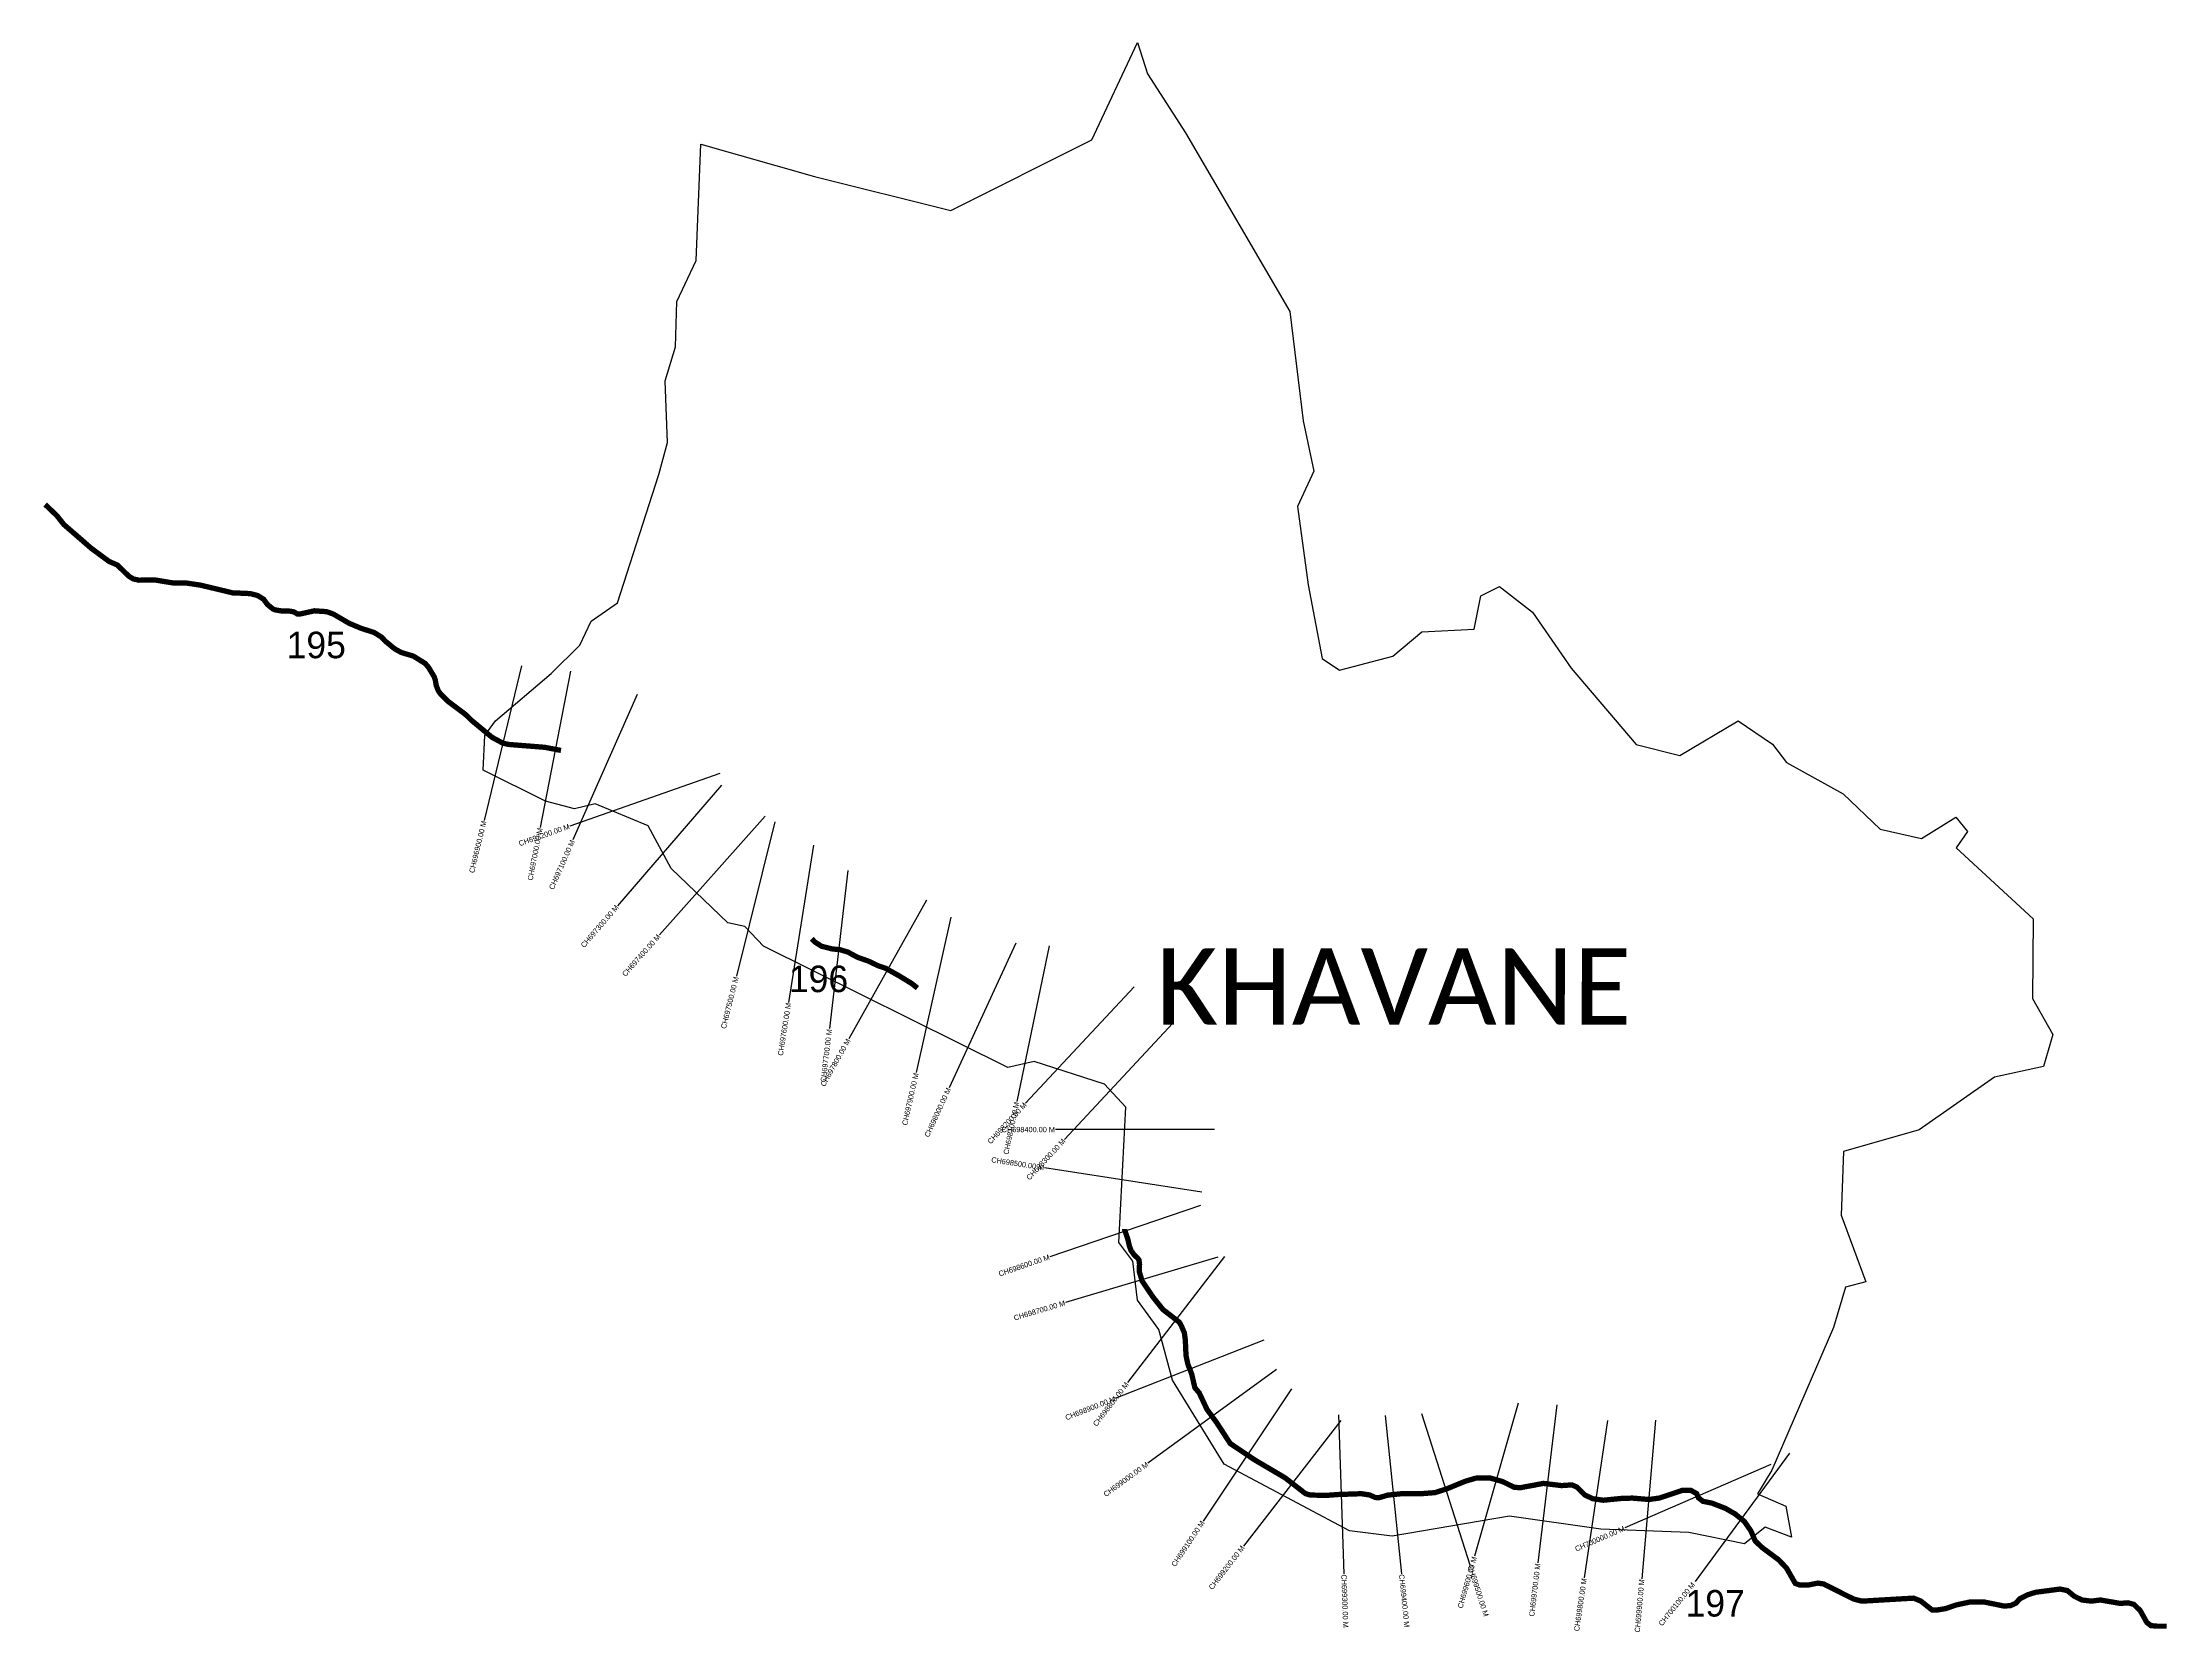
# Model space of a CAD drawing. Header units: metres. Extents: x 344628 to 348638, y 1759495 to 1762488.
import ezdxf
from ezdxf.enums import TextEntityAlignment as Align

# ---------------------------------------------------------------- set-up
doc = ezdxf.new("R2010")
doc.units = ezdxf.units.M
for name, color, linetype in [('CS', 134, 'Continuous'), ('CSMark', 6, 'Continuous'), ('UNPROTECTED', 10, 'Continuous'), ('VILLAGE NAME', 250, 'Continuous')]:
    doc.layers.add(name, color=color, linetype=linetype)

msp = doc.modelspace()

# ---------------------------------------------------------------- linework, layer by layer
at = {"color": 6}
for points in [[(347327.6, 1761382.1), (347340.2, 1761445.5), (347375.4, 1761463.1), (347437.5, 1761414.5), (347510.3, 1761309.1), (347632.5, 1761164.8), (347715.3, 1761144.5), (347825.3, 1761209.7), (347890, 1761165.7), (347916, 1761131.2), (348023, 1761071.7), (348092.8, 1761005.6), (348171, 1760987.7), (348235.2, 1761027.7), (348257.6, 1761001.2), (348236.2, 1760970.4), (348381.1, 1760836.6), (348380.3, 1760686.1), (348418.5, 1760618.3), (348400.5, 1760558.2), (348308.3, 1760537.9), (348166.2, 1760438.5), (348023.8, 1760397.6), (348019.5, 1760277.4), (348065.9, 1760151.8), (348027.4, 1760142), (348004.6, 1760066), (347888.7, 1759797), (347861.7, 1759752.1), (347914.9, 1759729), (347925.8, 1759670.7), (347876.3, 1759689.2), (347837, 1759657.9), (347731.8, 1759679.2), (347566.5, 1759685.9), (347393.9, 1759710.3), (347172.7, 1759672.4), (347092.3, 1759682.9), (346856.1, 1759808.1), (346758.5, 1759966.5), (346733, 1760061.9), (346692.9, 1760117.5), (346684, 1760190.8), (346657.2, 1760226.4), (346670.4, 1760481.5), (346630.3, 1760524.9), (346498.1, 1760567.5), (346448, 1760556.1), (345987.3, 1760784.9), (345952.6, 1760822), (345920, 1760828.6), (345813.4, 1760930.9), (345769.9, 1761011.8), (345670.3, 1761053), (345631.1, 1761043.6), (345576.3, 1761058), (345458.7, 1761116.8), (345461.9, 1761182.2), (345482.2, 1761209.7), (345587.4, 1761298.8), (345641.2, 1761352.2), (345662.7, 1761397.2), (345712, 1761432.3), (345790.4, 1761674.2), (345806.4, 1761734.3), (345802.3, 1761850.3), (345821.8, 1761914.9), (345824, 1762000.1), (345860.3, 1762077.4), (345869.5, 1762296.4), (346083.4, 1762236), (346340.6, 1762171.4), (346606.6, 1762304.6), (346692.8, 1762488.2), (346711.3, 1762429.2), (346783.3, 1762318.2), (346980.1, 1761981.3), (347004.8, 1761774.9), (347024.8, 1761680), (346994.6, 1761613.9), (347014.3, 1761465.9), (347040.6, 1761327.1), (347073.8, 1761305), (347173.9, 1761331.3), (347228.8, 1761377.3)], [(347228.8, 1761377.3), (347327.6, 1761382.1)]]:
    msp.add_lwpolyline(points, dxfattribs=at)
at = {"layer": 'CS'}
for p, q in [((345531.1, 1761313.5), (345460.8, 1761021.8)), ((345623.5, 1761303.1), (345566.6, 1761008.5)), ((345749.6, 1761259.5), (345628.2, 1760985.2)), ((345905.4, 1761110.4), (345622.2, 1761011.3)), ((345908.2, 1761088.1), (345712.1, 1760861)), ((345990.6, 1761029.9), (345791.2, 1760805.9)), ((346009.1, 1761019.1), (345936.3, 1760728)), ((346081.9, 1760975.1), (346034.9, 1760678.8)), ((346146.8, 1760927.2), (346111.8, 1760629.3)), ((346294.9, 1760871.8), (346148.3, 1760610.1)), ((346341, 1760839.2), (346275.5, 1760546.5)), ((346463, 1760790.3), (346337.3, 1760517.9)), ((346526, 1760785.5), (346465.1, 1760491.8)), ((346686.4, 1760708), (346481.7, 1760488.6)), ((346759.5, 1760639.8), (346554.8, 1760420.4)), ((346838.1, 1760439.1), (346538.1, 1760439.1)), ((346814.1, 1760321.3), (346517.6, 1760367)), ((346811.2, 1760296.2), (346527.2, 1760199.4)), ((346844.3, 1760198.8), (346556.9, 1760112.8)), ((346856.6, 1760199.7), (346673.7, 1759962)), ((346930.9, 1760042.1), (346651.6, 1759932.6)), ((346954.7, 1759986.5), (346712.2, 1759809.9)), ((346983, 1759950.4), (346816.2, 1759701)), ((347410.5, 1759923.1), (347328.3, 1759634.6)), ((347076, 1759890.9), (346892.2, 1759653.8)), ((347071.9, 1759901.2), (347081.9, 1759601.4)), ((347159.4, 1759900.2), (347190.3, 1759601.8)), ((347228, 1759904), (347319.4, 1759618.2)), ((347483.5, 1759920), (347447.7, 1759622.1)), ((347578.5, 1759890.8), (347535, 1759594)), ((347669.2, 1759891.2), (347643.4, 1759592.3)), ((347886.6, 1759807.5), (347611.3, 1759688.2)), ((347922.2, 1759828.7), (347743.9, 1759587.4))]:
    msp.add_line(p, q, dxfattribs=at)
at = {"layer": 'UNPROTECTED', "const_width": 10, "flags": 128}
for points in [[(344633.2, 1761617.4), (344642.7, 1761608.3), (344655.1, 1761596.5), (344668.4, 1761579.7), (344690.8, 1761560.3), (344720, 1761534.9), (344753.4, 1761510.2), (344769.2, 1761503.3), (344775.7, 1761497), (344784.6, 1761488.4), (344791.7, 1761481.7), (344799.8, 1761476.9), (344810.1, 1761474.7), (344824.7, 1761475), (344840, 1761475.2), (344850.1, 1761473.5), (344859.7, 1761471.9), (344873.8, 1761469.6), (344898.8, 1761469.4), (344925.8, 1761465.4), (344963.5, 1761456.4), (344986.8, 1761450.8), (345000, 1761450.3), (345020, 1761449.4), (345033.7, 1761445.8), (345045.1, 1761438.7), (345052.1, 1761429), (345062.6, 1761420.5), (345066.7, 1761418.7), (345078.8, 1761416.7), (345095.5, 1761416.3), (345103, 1761414.6), (345108.7, 1761410.9), (345113.4, 1761410.9), (345127.6, 1761414), (345141, 1761417), (345150.2, 1761416.3), (345163.7, 1761415.4), (345176.4, 1761410.9), (345190.6, 1761402.6), (345206.2, 1761393.5), (345229, 1761383.9), (345253.4, 1761376.1), (345267.2, 1761367.5), (345274.7, 1761359.6), (345292, 1761345.4), (345304.5, 1761338.4), (345327.2, 1761331.7), (345349.7, 1761317.7), (345356.3, 1761310), (345361.5, 1761301.2), (345366.6, 1761292.7), (345368.9, 1761285.8), (345370.3, 1761277), (345374, 1761266.9), (345378.9, 1761260), (345393.1, 1761246), (345413, 1761231.1), (345426, 1761221.3), (345437.6, 1761210), (345461.9, 1761189.9), (345475.7, 1761178.5), (345495.9, 1761167.6), (345506.6, 1761165.1), (345525.1, 1761163.6), (345548.1, 1761161.8), (345575.4, 1761159.6), (345605.7, 1761153.8)], [(346078.4, 1760798.8), (346084.3, 1760792.7), (346096.7, 1760784.7), (346116, 1760779.8), (346132.4, 1760777.9), (346146.9, 1760773.6), (346155, 1760769.1), (346164.4, 1760764), (346185.6, 1760756.5), (346202.8, 1760748.2), (346218, 1760743), (346228.5, 1760737.1), (346243.8, 1760728.5), (346266.9, 1760714.4), (346277.8, 1760705.7)], [(346668.3, 1760251.6), (346668.4, 1760250), (346671.6, 1760240.7), (346674.4, 1760232.5), (346677.4, 1760219.3), (346680.6, 1760210.8), (346686.3, 1760202.8), (346693.1, 1760196.5), (346695.5, 1760192.8), (346696.5, 1760184.8), (346695.9, 1760179), (346696.2, 1760170.6), (346701.3, 1760153.7), (346721.9, 1760123.2), (346740.9, 1760099.5), (346763.3, 1760082.3), (346771.6, 1760075.8), (346775.4, 1760068.9), (346780.9, 1760056.1), (346782.8, 1760042.4), (346784.1, 1760013.3), (346787.5, 1759996.9), (346795, 1759977.7), (346798.6, 1759961.8), (346800.8, 1759952.4), (346803.8, 1759948.8), (346808.9, 1759942.9), (346815.1, 1759929.8), (346823.4, 1759911.9), (346841.9, 1759886.6), (346867.4, 1759847.3), (346913.9, 1759816.1), (346970.5, 1759782.8), (346986.9, 1759770.2), (347000.6, 1759759.5), (347009.5, 1759752.6), (347018.9, 1759750), (347049.8, 1759749.5), (347071.5, 1759751.1), (347114.8, 1759752.6), (347130.3, 1759750.2), (347140.8, 1759745.5), (347147.7, 1759744.9), (347152.2, 1759746.3), (347164.3, 1759749.9), (347176.9, 1759751.2), (347192.3, 1759752.8), (347207.4, 1759752.8), (347228.6, 1759752.7), (347253.4, 1759754.6), (347276.4, 1759762), (347309.6, 1759775.7), (347330.4, 1759781.9), (347356.8, 1759782.4), (347380.4, 1759775.7), (347402.9, 1759764.7), (347414.2, 1759763.9), (347441.5, 1759768.9), (347458, 1759772), (347474.6, 1759770), (347492.1, 1759767.9), (347511.8, 1759769.2), (347521.3, 1759764.9), (347536.1, 1759750.1), (347550.9, 1759743.2), (347570.8, 1759740.3), (347606, 1759743.8), (347626, 1759744.3), (347656.8, 1759741.7), (347676.1, 1759744.3), (347704, 1759753.6), (347719.2, 1759758.7), (347735.9, 1759758.9), (347746.8, 1759752.8), (347750.2, 1759744.9), (347758.7, 1759738.2), (347775.7, 1759734.8), (347800.9, 1759725), (347818.7, 1759714.9), (347836.4, 1759700.7), (347848.9, 1759682.9), (347857.4, 1759663.3), (347870.9, 1759650.6), (347901.4, 1759628), (347916.1, 1759612.6), (347922.2, 1759602), (347929.3, 1759589.5), (347932.8, 1759583.5), (347940.8, 1759580.6), (347958, 1759580.6), (347975.3, 1759584.1), (347985.9, 1759582.5), (348000.3, 1759575.3), (348012, 1759569.5), (348018.3, 1759566.3), (348028.6, 1759561.1), (348042.8, 1759554.1), (348058.3, 1759550), (348090.2, 1759551.9), (348134.5, 1759554.5), (348155.9, 1759555.7), (348169.3, 1759550.3), (348183.1, 1759539.4), (348190.8, 1759533.4), (348199, 1759533.1), (348216.3, 1759536), (348236.3, 1759542.9), (348262.6, 1759548.5), (348288.7, 1759548.5), (348309.6, 1759544.2), (348326.4, 1759540.8), (348338.6, 1759541.6), (348348.9, 1759546.3), (348355.8, 1759554.3), (348370.7, 1759562), (348386.1, 1759566.8), (348408.3, 1759569.7), (348431.8, 1759572.8), (348445.7, 1759570), (348458.7, 1759559.4), (348473.3, 1759552.2), (348491.1, 1759550.1), (348508.1, 1759552.2), (348525.1, 1759549.3), (348545.5, 1759545.8), (348560, 1759546.9), (348571.2, 1759543.9), (348583.1, 1759532.3), (348592.1, 1759516.1), (348595.5, 1759510), (348603.3, 1759503.9), (348615, 1759502.9), (348633.3, 1759502.9)]]:
    msp.add_lwpolyline(points, dxfattribs=at)

# ---------------------------------------------------------------- texts
at = {"char_height": 50, "attachment_point": 1}
for s, insert in [('\\pxt1;195', (345088.5, 1761377.6)), ('\\pxt1;196', (346035.5, 1760748.1)), ('\\pxt1;197', (347726, 1759571))]:
    msp.add_mtext_dynamic_manual_height_columns(s, width=70.183, gutter_width=1, heights=[0], dxfattribs=dict(at, insert=insert))
at = {"layer": 'CSMark'}
for s, rotation, p in [('CH696900.00 M', 76.4546, (345460.6, 1761020.8)), ('CH697200.00 M', 19.2864, (345621.3, 1761011)), ('CH697000.00 M', 79.0674, (345566.4, 1761007.6)), ('CH697100.00 M', 66.1275, (345627.8, 1760984.2)), ('CH697300.00 M', 49.1984, (345711.5, 1760860.3)), ('CH697400.00 M', 48.3252, (345790.5, 1760805.1)), ('CH697500.00 M', 75.9701, (345936.1, 1760727)), ('CH697600.00 M', 80.9947, (346034.8, 1760677.8)), ('CH697700.00 M', 83.2898, (346111.7, 1760628.3)), ('CH697800.00 M', 60.7349, (346147.8, 1760609.2)), ('CH697900.00 M', 77.3871, (346275.3, 1760545.5)), ('CH698000.00 M', 65.2273, (346336.9, 1760517)), ('CH698200.00 M', 46.9835, (346481, 1760487.9)), ('CH698100.00 M', 78.2803, (346464.9, 1760490.8)), ('CH698300.00 M', 46.9835, (346554.1, 1760419.7)), ('CH698500.00 M', 351.239, (346516.6, 1760367.1)), ('CH698600.00 M', 18.8203, (346526.3, 1760199.1)), ('CH698700.00 M', 16.6733, (346556, 1760112.5)), ('CH698800.00 M', 52.4131, (346673, 1759961.2)), ('CH698900.00 M', 21.4064, (346650.6, 1759932.2)), ('CH699000.00 M', 36.0683, (346711.4, 1759809.3)), ('CH699100.00 M', 56.2151, (346815.7, 1759700.2)), ('CH700000.00 M', 23.4345, (347610.4, 1759687.8)), ('CH699200.00 M', 52.2076, (346891.5, 1759653)), ('CH699600.00 M', 74.1081, (347328.1, 1759633.6)), ('CH699700.00 M', 83.1464, (347447.6, 1759621.1)), ('CH699800.00 M', 81.6602, (347534.9, 1759593)), ('CH699900.00 M', 85.075, (347643.4, 1759591.3)), ('CH700100.00 M', 51.3029, (347740.8, 1759583.8))]:
    msp.add_text(s, height=10, rotation=rotation, dxfattribs=at).set_placement(p, align=Align.MIDDLE_RIGHT)
msp.add_text('CH698400.00 M', height=10, dxfattribs=at).set_placement((346537.1, 1760439.1), align=Align.MIDDLE_RIGHT)
for s, rotation, p in [('CH699500.00 M', 287.7271, (347319.7, 1759617.3)), ('CH699300.00 M', 271.9169, (347081.9, 1759600.4)), ('CH699400.00 M', 275.9147, (347190.4, 1759600.8))]:
    msp.add_text(s, height=10, rotation=rotation, dxfattribs=at).set_placement(p, align=Align.MIDDLE_LEFT)
at = {"layer": 'VILLAGE NAME', "insert": (346727.8, 1760780.8), "char_height": 143.7, "attachment_point": 1, "rotation": 359.9793}
msp.add_mtext_dynamic_manual_height_columns('{\\fCalibri|b0|i0|c0|p34;KHAVANE}', width=1418, gutter_width=718.5, heights=[0], dxfattribs=at)

doc.saveas('drawing.dxf')
